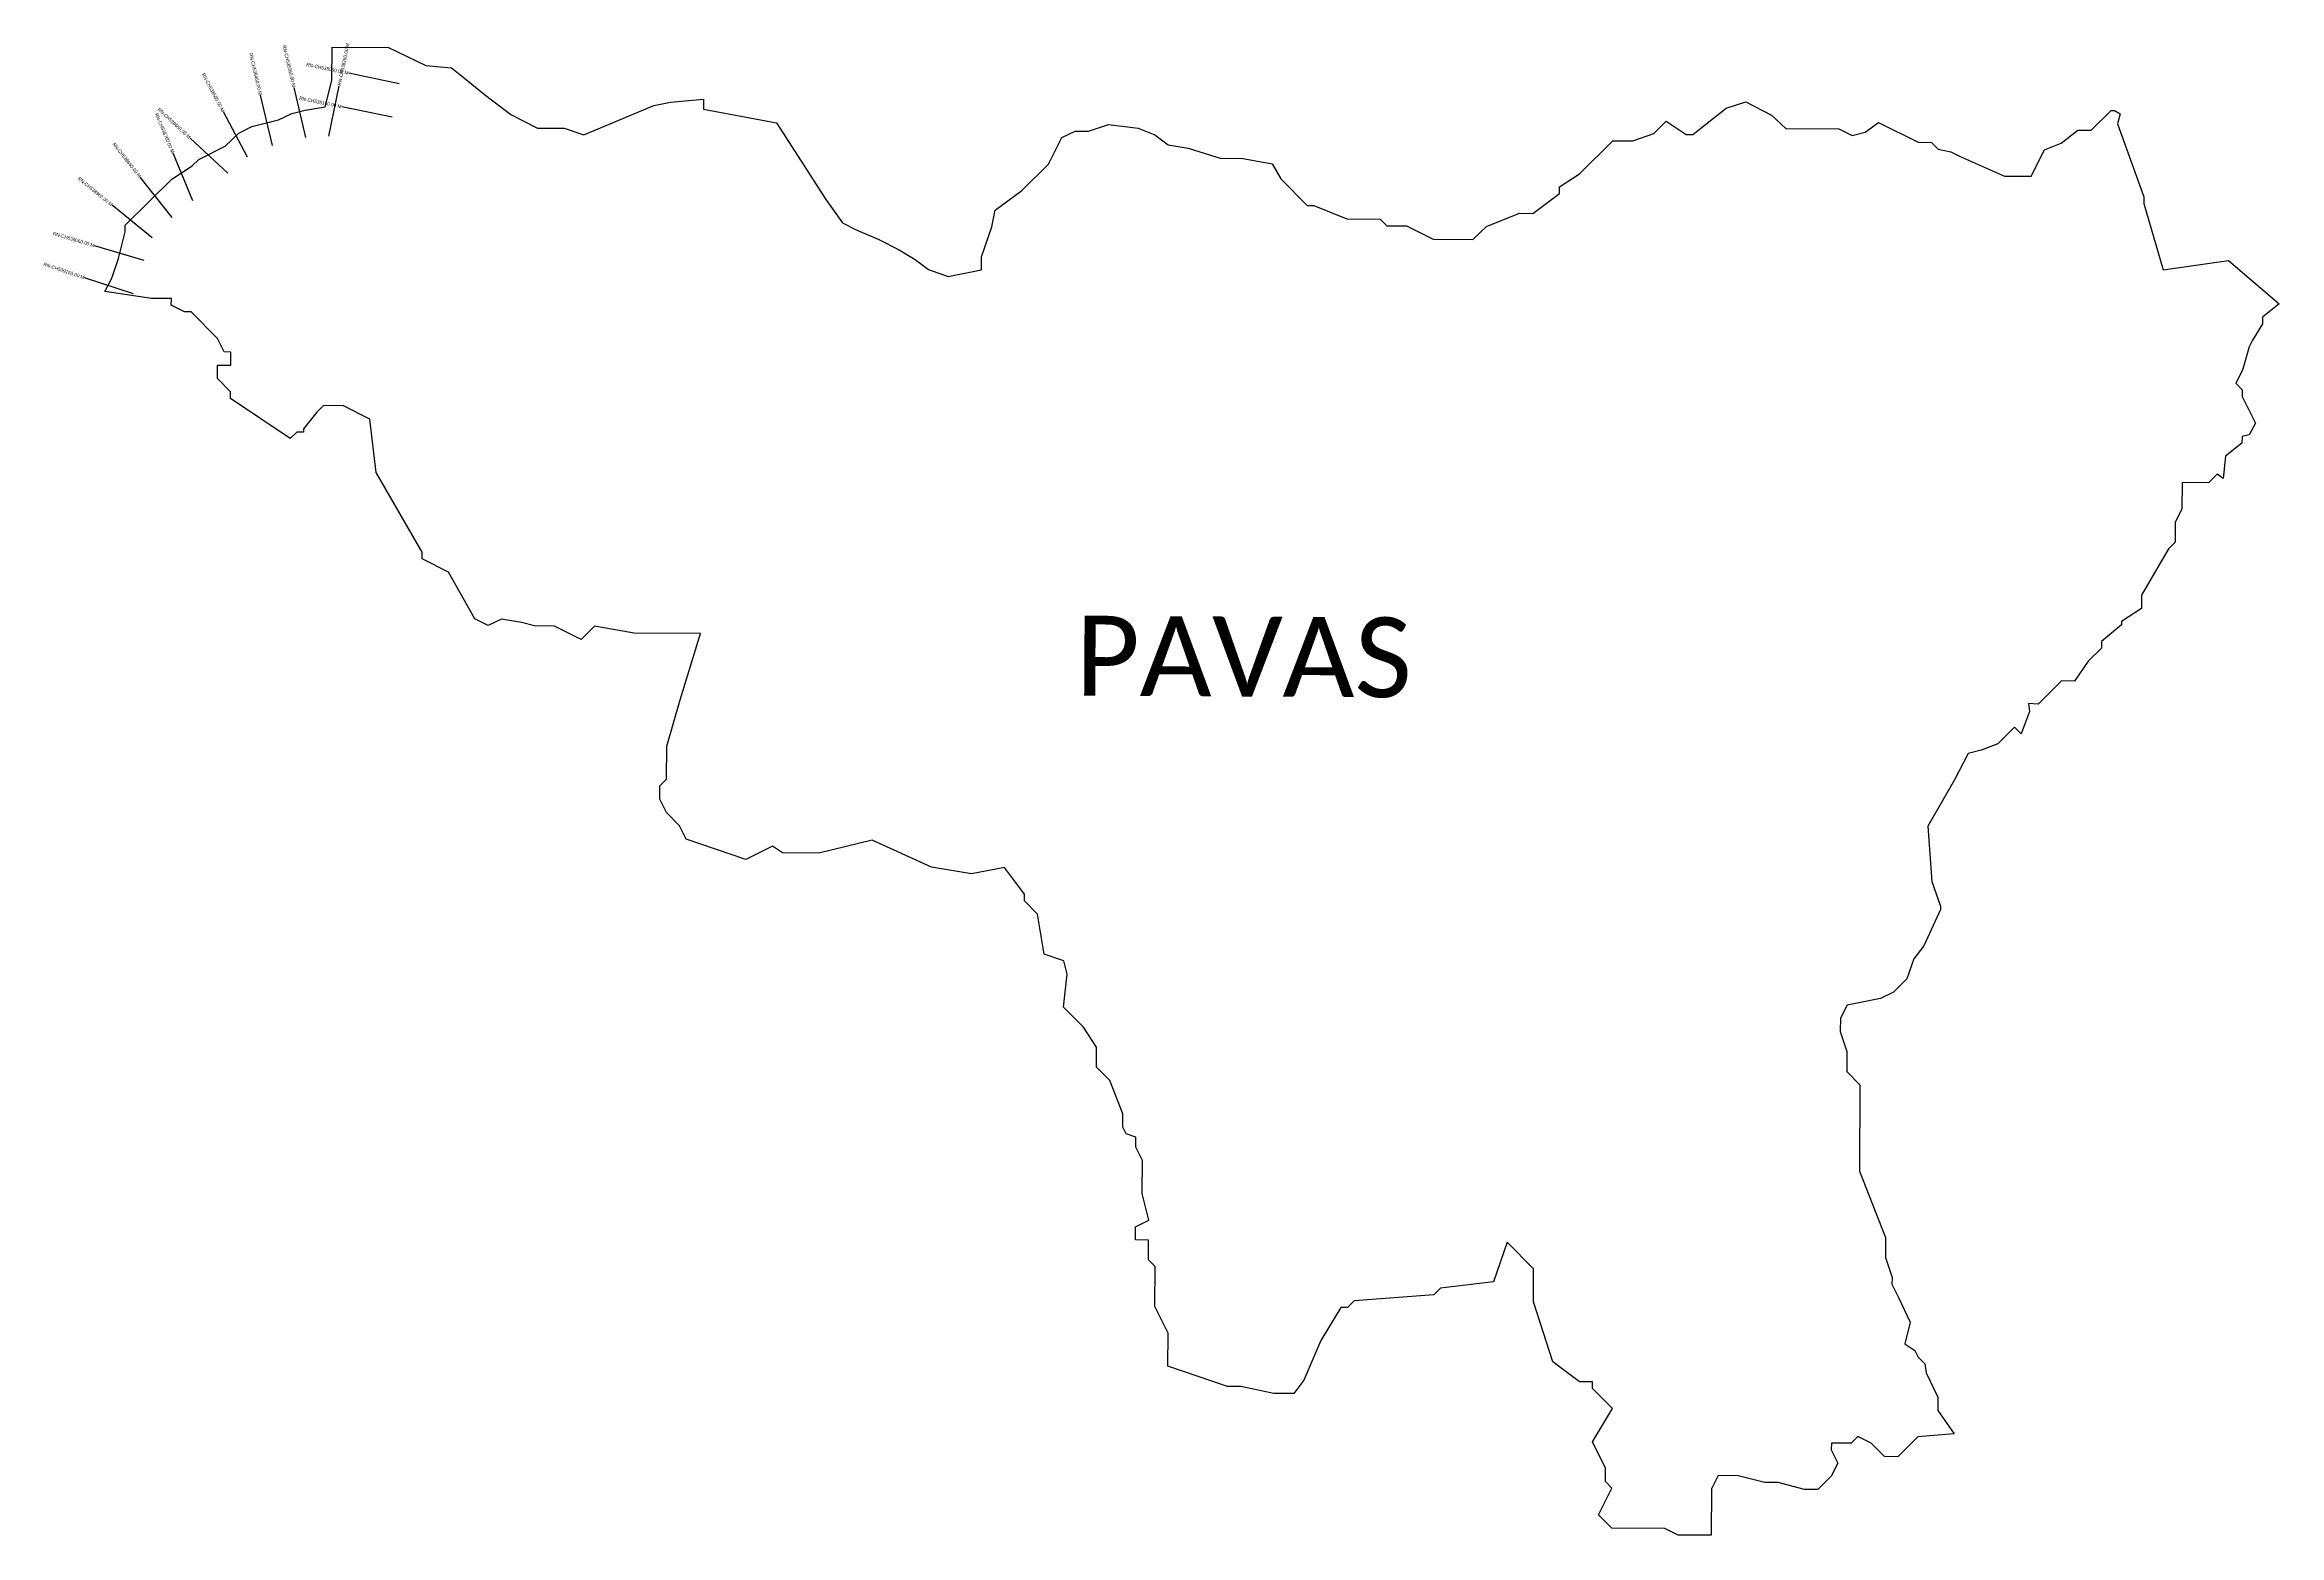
# Model space of a CAD drawing. Header units: metres. Extents: x 318048 to 324555, y 1864002 to 1868344.
import ezdxf
from ezdxf.enums import TextEntityAlignment as Align

# ---------------------------------------------------------------- set-up
doc = ezdxf.new("R2010")
doc.units = ezdxf.units.M
for name, color, linetype in [('CS', 134, 'Continuous'), ('CSMark', 6, 'Continuous'), ('VILLAGE NAME', 250, 'Continuous')]:
    doc.layers.add(name, color=color, linetype=linetype)

msp = doc.modelspace()

# ---------------------------------------------------------------- linework, layer by layer
at = {"flags": 128}
msp.add_lwpolyline([(319048.9, 1868335.7), (319158, 1868283.7), (319232.3, 1868276.7), (319280.4, 1868237.7), (319328.5, 1868198.8), (319405.5, 1868140.3), (319482.6, 1868101.2), (319560, 1868100.8), (319617.9, 1868081.1), (319821.4, 1868167), (319869.8, 1868176.4), (319966.5, 1868185.5), (319966.3, 1868156.5), (320178.8, 1868116.6), (320322.5, 1867893.5), (320370.5, 1867825.5), (320409.1, 1867806), (320476.6, 1867776.6), (320534.4, 1867747.3), (320582.6, 1867718), (320621.1, 1867688.8), (320679, 1867669.1), (320775.8, 1867687.9), (320776, 1867726.6), (320805.5, 1867813.4), (320815.4, 1867861.7), (320893.1, 1867919.2), (320970.8, 1867996.2), (321009.9, 1868073.3), (321048.7, 1868092.3), (321087.4, 1868092.1), (321145.5, 1868111.2), (321232.5, 1868101), (321280.7, 1868081.4), (321319.2, 1868052.2), (321377.2, 1868042.2), (321473.7, 1868012.6), (321532.1, 1868013.9), (321622.6, 1867996.9), (321647.3, 1867953.6), (321724.3, 1867875.8), (321743.6, 1867875.7), (321840, 1867836.6), (321936.7, 1867836), (321955.9, 1867816.5), (322013.9, 1867816.2), (322091.1, 1867777.1), (322207.1, 1867776.5), (322246, 1867814.9), (322342.8, 1867853), (322381.5, 1867852.8), (322459.2, 1867910.4), (322459.3, 1867929.7), (322517.5, 1867968), (322614.8, 1868064.2), (322672.8, 1868063.9), (322733.5, 1868085.4), (322769.8, 1868121.3), (322827.6, 1868082.3), (322846.9, 1868082.2), (322944, 1868159), (323002.1, 1868178), (323076.4, 1868138.6), (323117.7, 1868100), (323272.3, 1868099.2), (323310.9, 1868079.6), (323349.6, 1868089), (323388.4, 1868117.8), (323503.6, 1868060.3), (323542.8, 1868058.9), (323562.1, 1868039.5), (323599, 1868031.5), (323624.2, 1868019.6), (323754.9, 1867961.1), (323832.3, 1867960.6), (323871.4, 1868037.8), (323919.8, 1868056.8), (323968.4, 1868095.2), (324007.1, 1868095), (324065.4, 1868152.7), (324075, 1868152.6), (324091.4, 1868143), (324084.5, 1868113.9), (324160.7, 1867900.8), (324160.5, 1867881.4), (324217.4, 1867687.8), (324407.5, 1867715), (324555.3, 1867589.2), (324506.7, 1867550.8), (324506.6, 1867531.4), (324477.3, 1867483.3), (324467.6, 1867464), (324447.8, 1867396.4), (324428.3, 1867357.9), (324447.5, 1867338.4), (324447.4, 1867319.1), (324485.6, 1867241.5), (324467.1, 1867208), (324446.7, 1867203.1), (324446.6, 1867183.8), (324398.1, 1867145.4), (324391.7, 1867080.9), (324374.2, 1867093), (324349.3, 1867068.3), (324271.9, 1867068.7), (324271.5, 1866991.4), (324252, 1866952.8), (324251.7, 1866894.8), (324232.2, 1866875.6), (324154.1, 1866740.7), (324153.9, 1866702), (324095.7, 1866663.7), (324095.6, 1866654), (324037.3, 1866606), (324037.2, 1866586.6), (323998.3, 1866548.2), (323959.3, 1866490.4), (323920.6, 1866490.6), (323852.6, 1866423.3), (323824.7, 1866425.1), (323827.6, 1866401.6), (323803.8, 1866336.6), (323784.5, 1866356.1), (323735.9, 1866308), (323687.5, 1866288.9), (323648.7, 1866279.5), (323609.7, 1866202.4), (323531.5, 1866067.4), (323543.1, 1865907), (323568.9, 1865835.2), (323568.9, 1865825.5), (323519.9, 1865719.5), (323490.7, 1865681), (323471, 1865623.1), (323432.1, 1865584.6), (323393.4, 1865565.5), (323296.6, 1865546.7), (323277, 1865508.2), (323276.8, 1865469.5), (323295.8, 1865411.4), (323295.5, 1865353.4), (323333.9, 1865314.5), (323332.5, 1865063.1), (323408.8, 1864869.3), (323408.4, 1864811.3), (323427.4, 1864753.2), (323427.3, 1864733.9), (323446.5, 1864695.1), (323480.6, 1864623.4), (323465, 1864559.7), (323493.9, 1864540.2), (323503.5, 1864520.8), (323522.7, 1864501.3), (323526.6, 1864475.2), (323560.8, 1864404.5), (323560.6, 1864365.8), (323608.6, 1864297.8), (323502.2, 1864288.7), (323443.9, 1864231.1), (323405.2, 1864231.3), (323366.7, 1864270.2), (323328.1, 1864289.7), (323308.7, 1864270.5), (323250.7, 1864270.8), (323250.6, 1864251.5), (323269.7, 1864212.7), (323250.2, 1864174.2), (323211.3, 1864135.7), (323172.6, 1864135.9), (323095.4, 1864155.7), (323056.7, 1864155.9), (322979.5, 1864175.7), (322921.5, 1864176), (322901.9, 1864137.4), (322901.1, 1864002.1), (322804.5, 1864002.7), (322765.9, 1864022.2), (322611.2, 1864023.1), (322572.8, 1864062), (322611.9, 1864139.1), (322592.7, 1864158.6), (322592.9, 1864197.3), (322554.7, 1864274.8), (322613.2, 1864371.1), (322555.5, 1864429.5), (322555.5, 1864448.8), (322517, 1864449), (322440, 1864507.4), (322383, 1864681.8), (322383.5, 1864778.5), (322306.6, 1864856.2), (322267.2, 1864740.5), (322112.4, 1864722), (322093, 1864702.8), (321860.9, 1864684.8), (321841.4, 1864665.5), (321822.1, 1864665.6), (321763.6, 1864569.3), (321714.6, 1864453.6), (321685.3, 1864415.1), (321627.3, 1864415.4), (321530.8, 1864435.3), (321492.1, 1864435.5), (321318.4, 1864494.5), (321319, 1864591.1), (321280.8, 1864668.7), (321281.4, 1864784.7), (321262.2, 1864804.1), (321262.5, 1864862.1), (321223.9, 1864862.4), (321224.1, 1864901.1), (321262.8, 1864920.1), (321243.9, 1864997.6), (321244.5, 1865094.3), (321225.4, 1865133), (321225.6, 1865162.1), (321196.6, 1865171.9), (321187, 1865191.3), (321187.3, 1865229.9), (321149.1, 1865326.8), (321110.6, 1865365.8), (321111, 1865423.8), (321072.7, 1865482), (321015, 1865540.3), (321025.2, 1865636.9), (321015.8, 1865675.7), (320957.8, 1865695.3), (320939.2, 1865811.4), (320900.7, 1865850.3), (320900.8, 1865869.6), (320843.2, 1865947.3), (320746.5, 1865928.5), (320630.6, 1865948.5), (320457, 1866026.8), (320302.1, 1865989), (320195.8, 1865989.6), (320166.8, 1866009.1), (320089.3, 1865970.9), (319915.7, 1866029.9), (319896.5, 1866068.7), (319858.1, 1866107.6), (319838.9, 1866146.3), (319839.2, 1866185), (319858.6, 1866204.2), (319859.2, 1866300.9), (319898.6, 1866436), (319957.7, 1866629.1), (319764.4, 1866630.2), (319648.5, 1866650.1), (319609.6, 1866611.7), (319532.4, 1866650.8), (319474.4, 1866651.1), (319435.8, 1866661), (319377.9, 1866671), (319339.1, 1866651.9), (319300.5, 1866671.4), (319224, 1866807.2), (319146.8, 1866846.3), (319146.9, 1866865.7), (319012.9, 1867098.4), (318994.4, 1867253.2), (318917.4, 1867292.3), (318859.4, 1867292.7), (318839.9, 1867273.5), (318801, 1867225.3), (318800.9, 1867215.7), (318781.5, 1867215.8), (318762.1, 1867196.5), (318588.7, 1867313.5), (318588.8, 1867332.9), (318550.4, 1867371.8), (318550.6, 1867410.4), (318589.3, 1867410.2), (318589.5, 1867448.9), (318570.2, 1867449), (318551.1, 1867487.8), (318474.1, 1867565.5), (318454.8, 1867565.6), (318416.3, 1867585.2), (318416.4, 1867604.5), (318358.4, 1867604.9), (318223.2, 1867624.9), (318242.7, 1867663.5), (318262.3, 1867721.4), (318282.2, 1867798.6), (318282.3, 1867818), (318418.3, 1867952.6), (318476.6, 1867990.9), (318496, 1868010.1), (318573.6, 1868048.3), (318612.5, 1868086.8), (318651.3, 1868105.9), (318728.7, 1868124.8), (318767.5, 1868143.9), (318806.2, 1868153.4), (318864.3, 1868162.8), (318884, 1868240), (318884.6, 1868336.6), (319048.9, 1868335.7)], dxfattribs=at)
at = {"layer": 'CS'}
for p, q in [((318874.7, 1868077.6), (318904.9, 1868224.5)), ((319080, 1868230.4), (318933.1, 1868261)), ((318710.8, 1868050.8), (318676.3, 1868196.8)), ((318808.1, 1868073.8), (318773.7, 1868219.8)), ((319059.6, 1868132.5), (318912.8, 1868163)), ((318638.3, 1868016.3), (318568, 1868148.8)), ((318479.4, 1867889.5), (318421.4, 1868027.8)), ((318580.9, 1867970.1), (318471, 1868072.2)), ((318418.9, 1867840.4), (318326, 1867958.1)), ((318360.4, 1867781.7), (318243.9, 1867876.3)), ((318336.8, 1867715.8), (318193, 1867758.5)), ((318306.3, 1867618), (318164, 1867665.4))]:
    msp.add_line(p, q, dxfattribs=at)

# ---------------------------------------------------------------- texts
at = {"layer": 'CSMark'}
for s, rotation, p in [('RN-CH538460.00 M', 283.26173, (318676.1, 1868197.8)), ('RN-CH538360.00 M', 283.26173, (318773.5, 1868220.8)), ('RN-CH538060.00 M', 348.25682, (318932.1, 1868261.2)), ('RN-CH538560.00 M', 297.93469, (318567.5, 1868149.7)), ('RN-CH538660.00 M', 317.13691, (318470.2, 1868072.8)), ('RN-CH538160.00 M', 348.25682, (318911.8, 1868163.3)), ('RN-CH538760.00 M', 292.73546, (318421, 1868028.8)), ('RN-CH538860.00 M', 308.27146, (318325.4, 1867958.9)), ('RN-CH538960.00 M', 320.9447, (318243.2, 1867876.9)), ('RN-CH539060.00 M', 343.44647, (318192, 1867758.8)), ('RN-CH539160.00 M', 341.58553, (318163.1, 1867665.7))]:
    msp.add_text(s, height=10, rotation=rotation, dxfattribs=at).set_placement(p, align=Align.MIDDLE_RIGHT)
msp.add_text('RN-CH538260.00 M', height=10, rotation=78.39641, dxfattribs=at).set_placement((318905.1, 1868225.5), align=Align.MIDDLE_LEFT)
at = {"layer": 'VILLAGE NAME', "insert": (321050, 1866681), "char_height": 232.82, "attachment_point": 1, "rotation": 359.67619}
msp.add_mtext_dynamic_manual_height_columns('{\\fCalibri|b0|i0|c0|p34;PAVAS}', width=3054.605, gutter_width=1164.1, heights=[0], dxfattribs=at)

doc.saveas('drawing.dxf')
